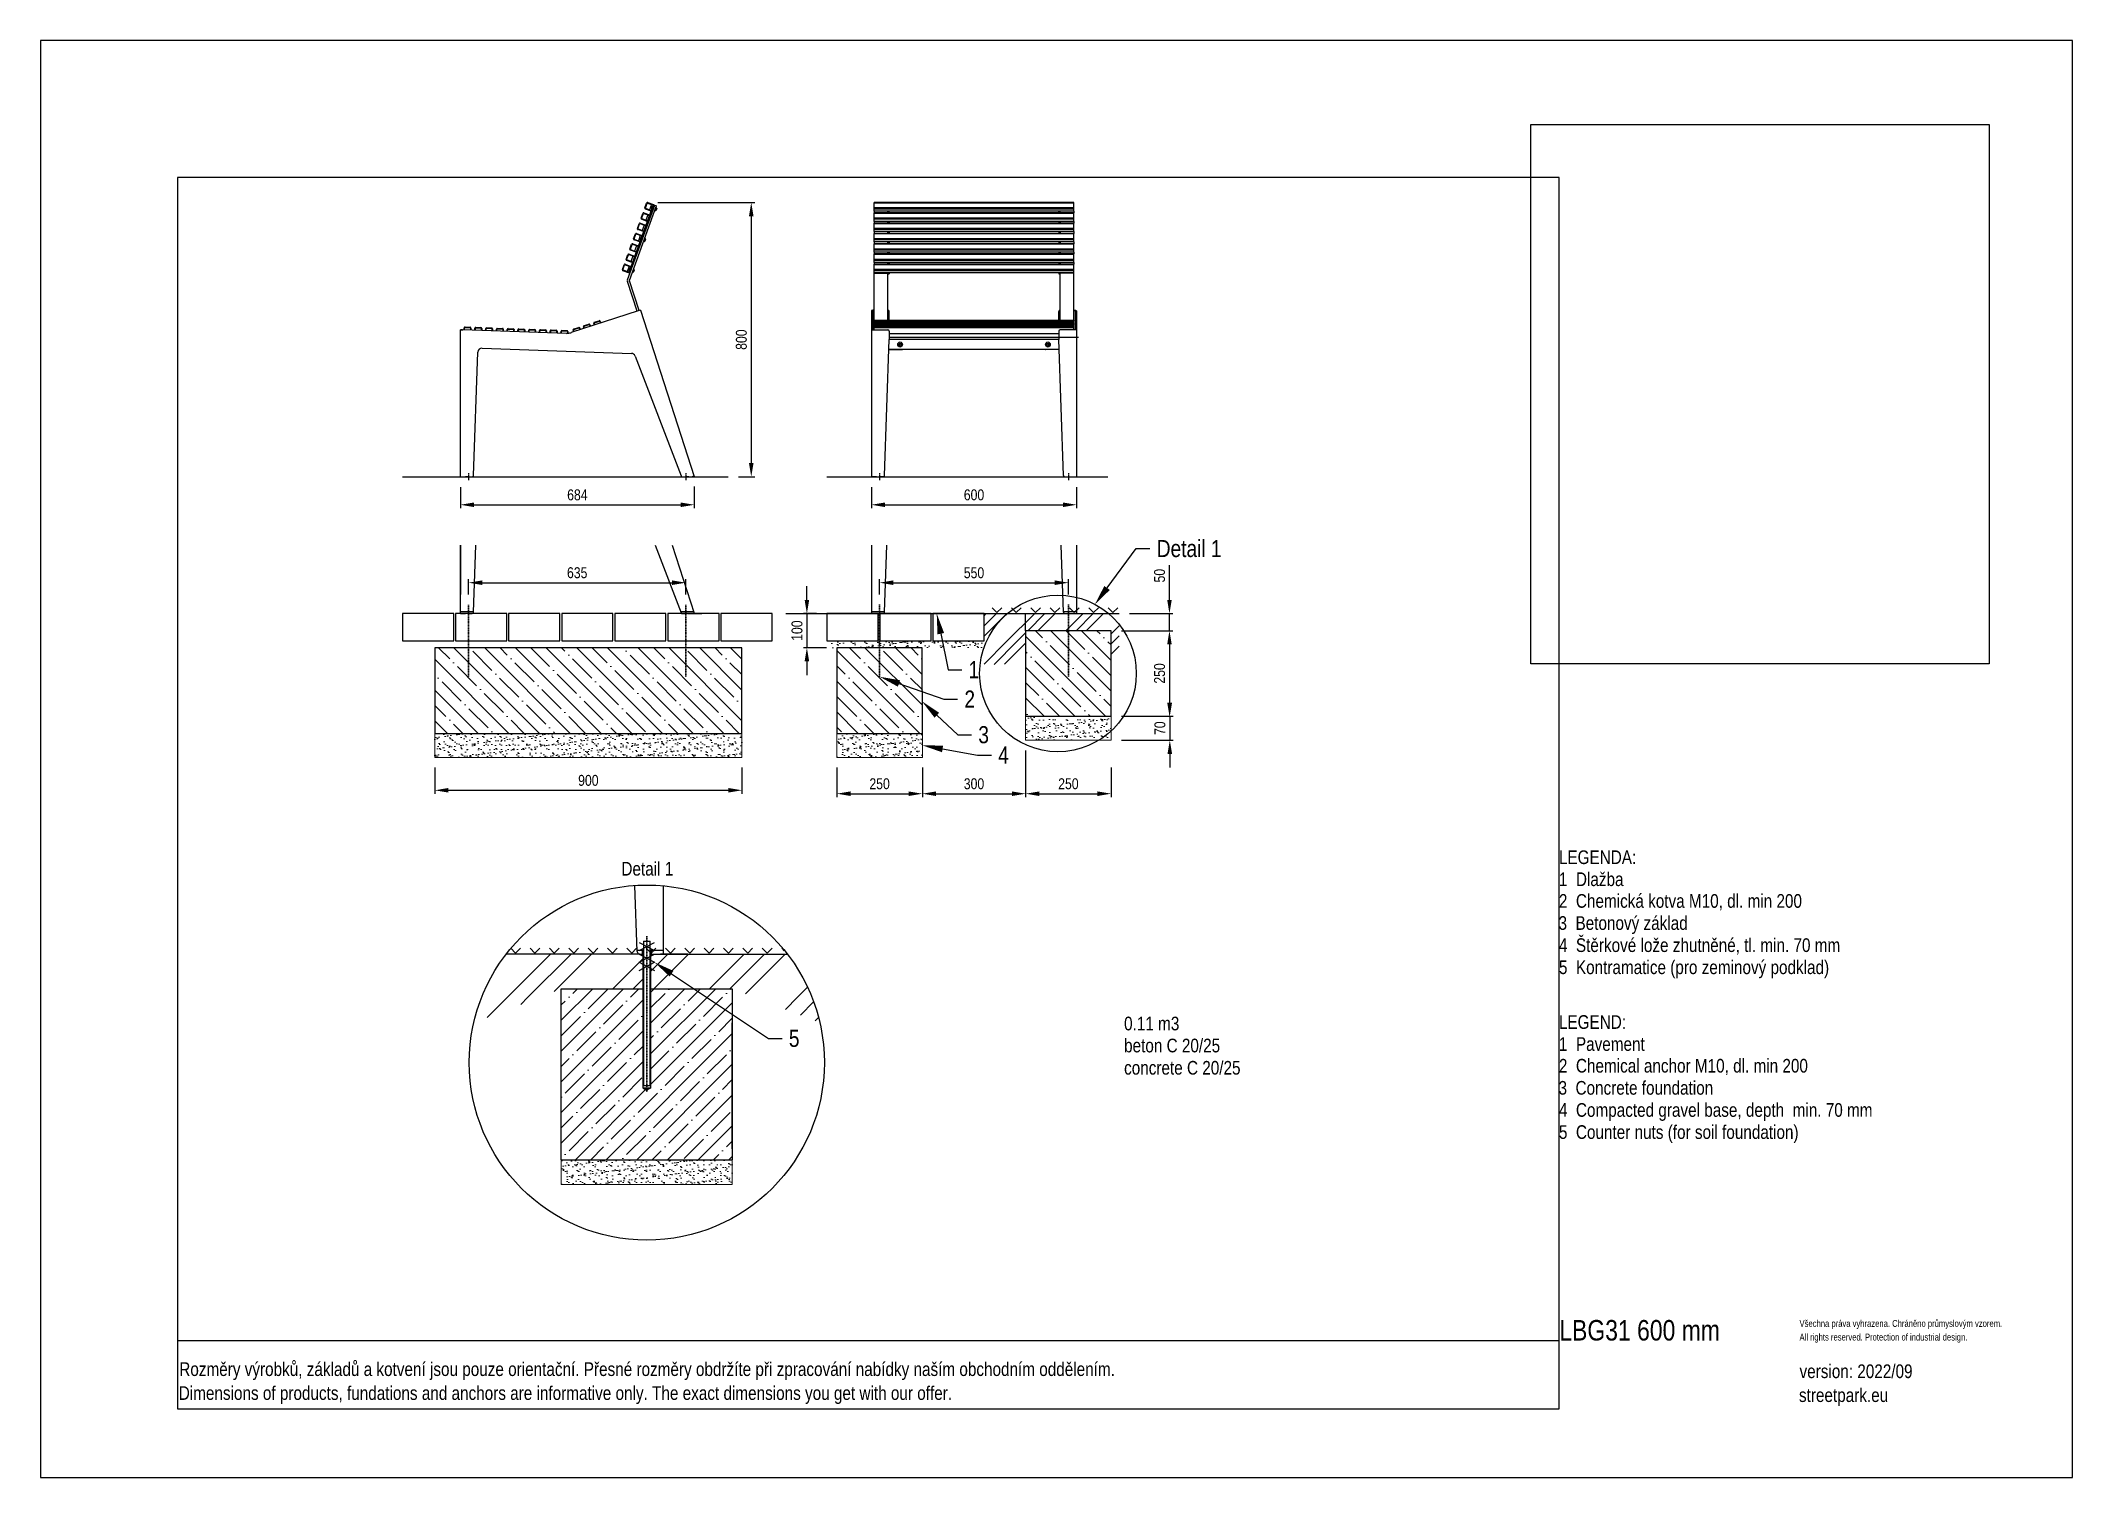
# Model space of a CAD drawing. Header units: millimetres. Extents: x 28102 to 34042, y 7360 to 11560.
import ezdxf
from ezdxf import colors
from ezdxf.entities.mleader import LeaderData, LeaderLine
from ezdxf.lldxf.tags import DXFTag
from ezdxf.math import Vec2, Vec3

# ---------------------------------------------------------------- set-up
doc = ezdxf.new("R2010")
doc.units = ezdxf.units.MM
doc.header["$LTSCALE"] = 0.3
doc.header["$XCLIPFRAME"] = 2
doc.linetypes.add('DashDot', pattern=[15, 9, -3, 0, -3])
doc.layers.add('Nekreslit', color=6, linetype='Continuous', plot=False)
doc.layers.add('SRAFY', color=251, linetype='Continuous', lineweight=13)
doc.styles.add('SEACAD_Arial', font='arial.ttf', dxfattribs={"width": 0.8})
tags = doc.linetypes.add('HIDDEN2', pattern=[4.7625, 3.175, -1.5875]).pattern_tags.tags
tags[6:7] = [DXFTag(74, 4), DXFTag(75, 0), DXFTag(340, '0'), DXFTag(46, 0.0), DXFTag(50, 0.0), DXFTag(44, 0.0), DXFTag(45, 0.0)]
tags[4:5] = [DXFTag(74, 4), DXFTag(75, 0), DXFTag(340, '0'), DXFTag(46, 0.0), DXFTag(50, 0.0), DXFTag(44, 0.0), DXFTag(45, 0.0)]
doc.dimstyles.new('ISO-25', dxfattribs={"dimtxt": 1.6, "dimasz": 2, "dimexe": 0.5, "dimexo": 1.5, "dimtad": 1, "dimdec": 0, "dimtxsty": 'SEACAD_Arial', "dimcen": 2, "dimadec": 0, "dimazin": 0, "dimtfac": 1, "dimtdec": 0, "dimtmove": 0, "dimatfit": 3, "dimfxl": 1, "dimarcsym": 0})
picture_1 = doc.add_image_def('image1.jpg', size_in_pixel=(1600, 1200))

msp = doc.modelspace()

# ---------------------------------------------------------------- texts
at = {"style": 'SEACAD_Arial', "width": 0.8}
for s, height, p in [('LEGENDA:', 40, (32541, 9152.4)), ('1  Dlažba', 40, (32541, 9088.1)), ('2  Chemická kotva M10, dl. min 200', 40, (32541, 9024.6)), ('3  Betonový základ', 40, (32539.8, 8960.1)), ('4  Štěrkové lože zhutněné, tl. min. 70 mm', 40, (32541, 8895.4)), ('5  Kontramatice (pro zeminový podklad)', 40, (32541, 8830.8)), ('0.11 m3', 40, (31269.7, 8666.3)), ('LEGEND:', 40, (32541, 8670.7)), ('beton C 20/25', 40, (31269.7, 8602)), ('1  Pavement', 40, (32541, 8606.4)), ('concrete C 20/25', 40, (31269.7, 8536.9)), ('2  Chemical anchor M10, dl. min 200', 40, (32541, 8542.9)), ('3  Concrete foundation', 40, (32539.8, 8478.3)), ('4  Compacted gravel base, depth  min. 70 mm', 40, (32541, 8413.6)), ('5  Counter nuts (for soil foundation)', 40, (32541, 8349)), ('LBG31 600 mm ', 60, (32542.1, 7759.6)), ('Všechna práva vyhrazena. Chráněno průmyslovým vzorem.', 20, (33244.4, 7799.6)), ('All rights reserved. Protection of industrial design.', 20, (33244.4, 7759.6)), ('Rozměry výrobků, základů a kotvení jsou pouze orientační. Přesné rozměry obdržíte při zpracování nabídky naším obchodním oddělením.', 39.9982, (28507.5, 7655.9)), ('version: 2022/09', 40, (33244.4, 7649.8)), ('Dimensions of products, fundations and anchors are informative only. The exact dimensions you get with our offer.', 39.9982, (28505.9, 7586)), ('streetpark.eu', 40, (33242.8, 7579.9))]:
    msp.add_text(s, height=height, dxfattribs=at).set_placement(p)
at = {"insert": (29800.1, 9158.7), "char_height": 40, "attachment_point": 1, "style": 'SEACAD_Arial'}
msp.add_mtext_dynamic_manual_height_columns('Detail 1', width=226.121, gutter_width=200, heights=[0], dxfattribs=at)

# ---------------------------------------------------------------- blocks, each defined once
blk = doc.blocks.new('*D134')
at = {"color": 0, "lineweight": -2, "transparency": 16777216}
for p, q in [((30554.9, 9940.8), (30554.9, 9985)), ((31106.9, 9940.8), (31106.9, 9985)), ((30594.9, 9975), (31066.9, 9975))]:
    blk.add_line(p, q, dxfattribs=at)
at = {"color": 0, "transparency": 16777216}
for points in [[(30594.9, 9981.7), (30594.9, 9968.3), (30554.9, 9975)], [(31066.9, 9981.7), (31066.9, 9968.3), (31106.9, 9975)]]:
    blk.add_solid(points, dxfattribs=at)
at = {"layer": 'Defpoints', "color": 0, "transparency": 16777216}
for p in [(31106.9, 9975), (30554.9, 9910.8), (31106.9, 9910.8)]:
    blk.add_point(p, dxfattribs=at)
at = {"color": 0, "transparency": 16777216, "insert": (30830.9, 10003.8), "char_height": 32, "attachment_point": 5, "style": 'SEACAD_Arial'}
blk.add_mtext('550', dxfattribs=at)
blk = doc.blocks.new('*D135')
at = {"color": 0, "lineweight": -2, "transparency": 16777216}
for p, q in [((31261.9, 9834.6), (31412.3, 9834.6)), ((31402.3, 9794.6), (31402.3, 9624.7)), ((31261.9, 9584.7), (31412.3, 9584.7))]:
    blk.add_line(p, q, dxfattribs=at)
at = {"color": 0, "transparency": 16777216}
for points in [[(31395.7, 9794.6), (31409, 9794.6), (31402.3, 9834.6)], [(31395.7, 9624.7), (31409, 9624.7), (31402.3, 9584.7)]]:
    blk.add_solid(points, dxfattribs=at)
at = {"layer": 'Defpoints', "color": 0, "transparency": 16777216}
for p in [(31231.9, 9834.6), (31231.9, 9584.7), (31402.3, 9584.7)]:
    blk.add_point(p, dxfattribs=at)
at = {"color": 0, "transparency": 16777216, "insert": (31373.5, 9709.7), "char_height": 32, "attachment_point": 5, "rotation": 90, "style": 'SEACAD_Arial'}
blk.add_mtext('250', dxfattribs=at)
blk = doc.blocks.new('*D136')
at = {"color": 0, "lineweight": -2, "transparency": 16777216}
for p, q in [((31403.3, 9624.7), (31403.3, 9664.7)), ((31261.9, 9584.7), (31413.3, 9584.7)), ((31403.3, 9584.7), (31403.3, 9514.6)), ((31261.9, 9514.6), (31413.3, 9514.6)), ((31403.3, 9474.6), (31403.3, 9434.6))]:
    blk.add_line(p, q, dxfattribs=at)
at = {"color": 0, "transparency": 16777216}
for points in [[(31396.6, 9624.7), (31410, 9624.7), (31403.3, 9584.7)], [(31396.6, 9474.6), (31410, 9474.6), (31403.3, 9514.6)]]:
    blk.add_solid(points, dxfattribs=at)
at = {"layer": 'Defpoints', "color": 0, "transparency": 16777216}
for p in [(31231.9, 9584.7), (31231.9, 9514.6), (31403.3, 9514.6)]:
    blk.add_point(p, dxfattribs=at)
at = {"color": 0, "transparency": 16777216, "insert": (31374.5, 9549.7), "char_height": 32, "attachment_point": 5, "rotation": 90, "style": 'SEACAD_Arial'}
blk.add_mtext('70', dxfattribs=at)
blk = doc.blocks.new('*D137')
at = {"color": 0, "lineweight": -2, "transparency": 16777216}
for p, q in [((30429.9, 9434.4), (30429.9, 9348.1)), ((30679.9, 9434.4), (30679.9, 9348.1)), ((30469.9, 9358.1), (30639.9, 9358.1))]:
    blk.add_line(p, q, dxfattribs=at)
at = {"color": 0, "transparency": 16777216}
for points in [[(30469.9, 9364.8), (30469.9, 9351.5), (30429.9, 9358.1)], [(30639.9, 9364.8), (30639.9, 9351.5), (30679.9, 9358.1)]]:
    blk.add_solid(points, dxfattribs=at)
at = {"layer": 'Defpoints', "color": 0, "transparency": 16777216}
for p in [(30429.9, 9464.4), (30679.9, 9464.4), (30679.9, 9358.1)]:
    blk.add_point(p, dxfattribs=at)
at = {"color": 0, "transparency": 16777216, "insert": (30554.9, 9387), "char_height": 32, "attachment_point": 5, "style": 'SEACAD_Arial'}
blk.add_mtext('250', dxfattribs=at)
blk = doc.blocks.new('*D138')
at = {"color": 0, "lineweight": -2, "transparency": 16777216}
for p, q in [((30981.9, 9434.4), (30981.9, 9348.1)), ((31231.9, 9434.4), (31231.9, 9348.1)), ((31021.9, 9358.1), (31191.9, 9358.1))]:
    blk.add_line(p, q, dxfattribs=at)
at = {"color": 0, "transparency": 16777216}
for points in [[(31021.9, 9364.8), (31021.9, 9351.4), (30981.9, 9358.1)], [(31191.9, 9364.8), (31191.9, 9351.4), (31231.9, 9358.1)]]:
    blk.add_solid(points, dxfattribs=at)
at = {"layer": 'Defpoints', "color": 0, "transparency": 16777216}
for p in [(30981.9, 9464.4), (31231.9, 9464.4), (31231.9, 9358.1)]:
    blk.add_point(p, dxfattribs=at)
at = {"color": 0, "transparency": 16777216, "insert": (31106.9, 9387), "char_height": 32, "attachment_point": 5, "style": 'SEACAD_Arial'}
blk.add_mtext('250', dxfattribs=at)
blk = doc.blocks.new('*D139')
at = {"color": 0, "lineweight": -2, "transparency": 16777216}
for p, q in [((30981.9, 9484.6), (30981.9, 9348.1)), ((30679.9, 9434.4), (30679.9, 9348.1)), ((30719.9, 9358.1), (30941.9, 9358.1))]:
    blk.add_line(p, q, dxfattribs=at)
at = {"color": 0, "transparency": 16777216}
for points in [[(30719.9, 9364.8), (30719.9, 9351.4), (30679.9, 9358.1)], [(30941.9, 9364.8), (30941.9, 9351.4), (30981.9, 9358.1)]]:
    blk.add_solid(points, dxfattribs=at)
at = {"layer": 'Defpoints', "color": 0, "transparency": 16777216}
for p in [(30981.9, 9514.6), (30679.9, 9464.4), (30981.9, 9358.1)]:
    blk.add_point(p, dxfattribs=at)
at = {"color": 0, "transparency": 16777216, "insert": (30830.9, 9387), "char_height": 32, "attachment_point": 5, "style": 'SEACAD_Arial'}
blk.add_mtext('300', dxfattribs=at)
blk = doc.blocks.new('*D140')
at = {"color": 0, "lineweight": -2, "transparency": 16777216}
for p, q in [((31402.3, 9924.7), (31402.3, 10026.3)), ((31285.4, 9884.7), (31412.3, 9884.7)), ((31402.3, 9834.6), (31402.3, 9884.7)), ((31261.9, 9834.6), (31412.3, 9834.6)), ((31402.3, 9794.6), (31402.3, 9754.6))]:
    blk.add_line(p, q, dxfattribs=at)
at = {"color": 0, "transparency": 16777216}
for points in [[(31395.7, 9924.7), (31409, 9924.7), (31402.3, 9884.7)], [(31395.7, 9794.6), (31409, 9794.6), (31402.3, 9834.6)]]:
    blk.add_solid(points, dxfattribs=at)
at = {"layer": 'Defpoints', "color": 0, "transparency": 16777216}
for p in [(31255.4, 9884.7), (31402.3, 9884.7), (31231.9, 9834.6)]:
    blk.add_point(p, dxfattribs=at)
at = {"color": 0, "transparency": 16777216, "insert": (31373.5, 9995.5), "char_height": 32, "attachment_point": 5, "rotation": 90, "style": 'SEACAD_Arial'}
blk.add_mtext('50', dxfattribs=at)
blk = doc.blocks.new('*D141')
at = {"color": 0, "lineweight": -2, "transparency": 16777216}
for p, q in [((29254.4, 9434.4), (29254.4, 9358.1)), ((30152.4, 9434.4), (30152.4, 9358.1)), ((29294.4, 9368.1), (30112.4, 9368.1))]:
    blk.add_line(p, q, dxfattribs=at)
at = {"color": 0, "transparency": 16777216}
for points in [[(29294.4, 9374.8), (29294.4, 9361.4), (29254.4, 9368.1)], [(30112.4, 9374.8), (30112.4, 9361.4), (30152.4, 9368.1)]]:
    blk.add_solid(points, dxfattribs=at)
at = {"layer": 'Defpoints', "color": 0, "transparency": 16777216}
for p in [(29254.4, 9464.4), (30152.4, 9464.4), (30152.4, 9368.1)]:
    blk.add_point(p, dxfattribs=at)
at = {"color": 0, "transparency": 16777216, "insert": (29703.4, 9396.9), "char_height": 32, "attachment_point": 5, "style": 'SEACAD_Arial'}
blk.add_mtext('900', dxfattribs=at)
blk = doc.blocks.new('*D142')
at = {"color": 0, "lineweight": -2, "transparency": 16777216}
for p, q in [((30530.9, 10254.7), (30530.9, 10192.8)), ((31130.9, 10254.7), (31130.9, 10192.8)), ((30570.9, 10202.8), (31090.9, 10202.8))]:
    blk.add_line(p, q, dxfattribs=at)
at = {"color": 0, "transparency": 16777216}
for points in [[(30570.9, 10209.5), (30570.9, 10196.1), (30530.9, 10202.8)], [(31090.9, 10209.5), (31090.9, 10196.1), (31130.9, 10202.8)]]:
    blk.add_solid(points, dxfattribs=at)
at = {"layer": 'Defpoints', "color": 0, "transparency": 16777216}
for p in [(30530.9, 10284.7), (31130.9, 10284.7), (31130.9, 10202.8)]:
    blk.add_point(p, dxfattribs=at)
at = {"color": 0, "transparency": 16777216, "insert": (30830.9, 10231.6), "char_height": 32, "attachment_point": 5, "style": 'SEACAD_Arial'}
blk.add_mtext('600', dxfattribs=at)
blk = doc.blocks.new('*D143')
at = {"color": 0, "lineweight": -2, "transparency": 16777216}
for p, q in [((29329.3, 10254.7), (29329.3, 10192.8)), ((30013.2, 10255.8), (30013.2, 10192.8)), ((29369.3, 10202.8), (29973.2, 10202.8))]:
    blk.add_line(p, q, dxfattribs=at)
at = {"color": 0, "transparency": 16777216}
for points in [[(29369.3, 10209.5), (29369.3, 10196.1), (29329.3, 10202.8)], [(29973.2, 10209.5), (29973.2, 10196.1), (30013.2, 10202.8)]]:
    blk.add_solid(points, dxfattribs=at)
at = {"layer": 'Defpoints', "color": 0, "transparency": 16777216}
for p in [(29329.3, 10284.7), (30013.2, 10285.8), (30013.2, 10202.8)]:
    blk.add_point(p, dxfattribs=at)
at = {"color": 0, "transparency": 16777216, "insert": (29671.3, 10231.6), "char_height": 32, "attachment_point": 5, "style": 'SEACAD_Arial'}
blk.add_mtext('684', dxfattribs=at)
blk = doc.blocks.new('*D144')
at = {"color": 0, "lineweight": -2, "transparency": 16777216}
for p, q in [((29906.1, 11086.3), (30189.7, 11086.3)), ((30179.7, 11046.3), (30179.7, 10324.7)), ((30142.4, 10284.7), (30189.7, 10284.7))]:
    blk.add_line(p, q, dxfattribs=at)
at = {"color": 0, "transparency": 16777216}
for points in [[(30173, 11046.3), (30186.3, 11046.3), (30179.7, 11086.3)], [(30173, 10324.7), (30186.3, 10324.7), (30179.7, 10284.7)]]:
    blk.add_solid(points, dxfattribs=at)
at = {"layer": 'Defpoints', "color": 0, "transparency": 16777216}
for p in [(29876.1, 11086.3), (30112.4, 10284.7), (30179.7, 10284.7)]:
    blk.add_point(p, dxfattribs=at)
at = {"color": 0, "transparency": 16777216, "insert": (30150.8, 10685.5), "char_height": 32, "attachment_point": 5, "rotation": 90, "style": 'SEACAD_Arial'}
blk.add_mtext('800', dxfattribs=at)
blk = doc.blocks.new('*D145')
at = {"color": 0, "lineweight": -2, "transparency": 16777216}
for p, q in [((29353.3, 9940.7), (29353.3, 9985)), ((29988.3, 9940.7), (29988.3, 9985)), ((29393.3, 9975), (29948.3, 9975))]:
    blk.add_line(p, q, dxfattribs=at)
at = {"color": 0, "transparency": 16777216}
for points in [[(29393.3, 9981.7), (29393.3, 9968.3), (29353.3, 9975)], [(29948.3, 9981.7), (29948.3, 9968.3), (29988.3, 9975)]]:
    blk.add_solid(points, dxfattribs=at)
at = {"layer": 'Defpoints', "color": 0, "transparency": 16777216}
for p in [(29988.3, 9975), (29353.3, 9910.7), (29988.3, 9910.7)]:
    blk.add_point(p, dxfattribs=at)
at = {"color": 0, "transparency": 16777216, "insert": (29670.8, 10003.9), "char_height": 32, "attachment_point": 5, "style": 'SEACAD_Arial'}
blk.add_mtext('635', dxfattribs=at)
blk = doc.blocks.new('*D146')
at = {"color": 0, "lineweight": -2, "transparency": 16777216}
for p, q in [((30342.3, 9924.7), (30342.3, 9964.7)), ((30370.4, 9884.7), (30332.3, 9884.7)), ((30342.3, 9884.7), (30342.3, 9784.8)), ((30399.9, 9784.8), (30332.3, 9784.8)), ((30342.3, 9744.8), (30342.3, 9704.8))]:
    blk.add_line(p, q, dxfattribs=at)
at = {"color": 0, "transparency": 16777216}
for points in [[(30335.7, 9924.7), (30349, 9924.7), (30342.3, 9884.7)], [(30335.7, 9744.8), (30349, 9744.8), (30342.3, 9784.8)]]:
    blk.add_solid(points, dxfattribs=at)
at = {"layer": 'Defpoints', "color": 0, "transparency": 16777216}
for p in [(30400.4, 9884.7), (30342.3, 9784.8), (30429.9, 9784.8)]:
    blk.add_point(p, dxfattribs=at)
at = {"color": 0, "transparency": 16777216, "insert": (30313.5, 9834.8), "char_height": 32, "attachment_point": 5, "rotation": 90, "style": 'SEACAD_Arial'}
blk.add_mtext('100', dxfattribs=at)

# ---------------------------------------------------------------- dimensions: what is measured, and where the dimension line sits
for base, p1, p2, override, picture, middle in [((30179.7, 10284.7), (29876.1, 11086.3), (30112.4, 10284.7), {"dimrnd": 10}, '*D144', (30150.8, 10685.5)), ((31402.3, 9584.7), (31231.9, 9834.6), (31231.9, 9584.7), {"dimscale": 0}, '*D135', (31373.5, 9709.7)), ((31403.3, 9514.6), (31231.9, 9584.7), (31231.9, 9514.6), {"dimscale": 0, "dimtmove": 1}, '*D136', (31374.5, 9549.7))]:
    dim = msp.add_linear_dim(base=base, p1=p1, p2=p2, angle=90, dimstyle='ISO-25', override=override)
    dim.commit()
    dim.dimension.update_dxf_attribs({"geometry": picture, "text_midpoint": middle})
for base, p1, p2, picture, middle in [((30013.2, 10202.8), (29329.3, 10284.7), (30013.2, 10285.8), '*D143', (29671.3, 10231.6)), ((29988.3, 9975), (29353.3, 9910.7), (29988.3, 9910.7), '*D145', (29670.8, 10003.9))]:
    dim = msp.add_linear_dim(base=base, p1=p1, p2=p2, dimstyle='ISO-25')
    dim.commit()
    dim.dimension.update_dxf_attribs({"geometry": picture, "text_midpoint": middle})
for base, p1, p2, override, picture, middle in [((31130.9, 10202.8), (30530.9, 10284.7), (31130.9, 10284.7), {"dimrnd": 10}, '*D142', (30830.9, 10231.6)), ((31106.9, 9975), (30554.9, 9910.8), (31106.9, 9910.8), {"dimscale": 0, "dimrnd": 10}, '*D134', (30830.9, 10003.8)), ((30981.9, 9358.1), (30679.9, 9464.4), (30981.9, 9514.6), {"dimscale": 0, "dimrnd": 10, "dimtix": 0, "dimtofl": 1, "dimtmove": 0, "dimatfit": 3}, '*D139', (30830.9, 9387)), ((30152.4, 9368.1), (29254.4, 9464.4), (30152.4, 9464.4), {"dimscale": 0, "dimrnd": 10, "dimtix": 0, "dimtofl": 1, "dimtmove": 0, "dimatfit": 3}, '*D141', (29703.4, 9396.9)), ((30679.9, 9358.1), (30429.9, 9464.4), (30679.9, 9464.4), {"dimscale": 0, "dimtix": 0, "dimtofl": 1, "dimtmove": 0, "dimatfit": 3}, '*D137', (30554.9, 9387)), ((31231.9, 9358.1), (30981.9, 9464.4), (31231.9, 9464.4), {"dimscale": 0, "dimtix": 0, "dimtofl": 1, "dimtmove": 0, "dimatfit": 3}, '*D138', (31106.9, 9387))]:
    dim = msp.add_linear_dim(base=base, p1=p1, p2=p2, dimstyle='ISO-25', override=override)
    dim.commit()
    dim.dimension.update_dxf_attribs({"geometry": picture, "text_midpoint": middle})
for base, p1, p2, picture, middle in [((31402.3, 9884.7), (31231.9, 9834.6), (31255.4, 9884.7), '*D140', (31373.5, 9995.5)), ((30342.3, 9784.8), (30400.4, 9884.7), (30429.9, 9784.8), '*D146', (30313.5, 9834.8))]:
    dim = msp.add_linear_dim(base=base, p1=p1, p2=p2, angle=90, dimstyle='ISO-25')
    dim.commit()
    dim.dimension.update_dxf_attribs({"geometry": picture, "text_midpoint": middle})

# ---------------------------------------------------------------- hatches: boundary and pattern name
at = {"layer": 'SRAFY'}
h = msp.add_hatch(dxfattribs=at)
h.set_pattern_fill('TERACO', color=256, scale=20)
h.set_pattern_definition([(45, (22864.92, 4570.09), (-28.28427, 28.28427), [20, -20]), (135, (22921.49, 4570.09), (-28.28427, -28.28427), [20, -20])])
h.paths.add_polyline_path([(30860.4, 9884.7), (30860.4, 9907.8), (31255.4, 9907.8), (31255.4, 9884.8)])
h = msp.add_hatch(dxfattribs=at)
h.set_pattern_fill('GOST_GROUND', color=256, scale=10)
h.set_pattern_definition([(45, (22864.92, 4570.09), (141.4214, -9e-15), [200]), (45, (22894.92, 4570.09), (141.4214, -9e-15), [200]), (45, (22924.92, 4570.09), (141.4214, -9e-15), [200])])
h.paths.add_polyline_path([(30981.8, 9737.1), (30860.4, 9736), (30860.4, 9883.7), (31255.4, 9884.7), (31255.4, 9737.3), (31231.9, 9737.3), (31231.9, 9834.6), (30981.8, 9834.6)])
h = msp.add_hatch(dxfattribs=at)
h.set_pattern_fill('AR-SAND', color=256, scale=0.5)
h.set_pattern_definition([(37.5, (23864.92, 4570.084), (-0.800016, 24.47066), [0, -19.304, 0, -21.59, 0, -20.6375]), (7.5, (23864.92, 4570.084), (22.47616, 35.84126), [0, -10.414, 0, -17.399, 0, -6.6675]), (327.5, (23849.3, 4570.084), (39.54962, 0.07186), [0, -6.35, 0, -22.86, 0, -29.845]), (317.5, (23849.3, 4570.084), (38.17782, 11.14647), [0, -3.175, 0, -14.986, 0, -17.145])])
h.paths.add_polyline_path([(30400.4, 9804.7), (30400.4, 9784.8), (30430.9, 9784.7), (30550.9, 9784.6), (30550.9, 9804.7)])
h.paths.add_polyline_path([(30860.4, 9784.4), (30860.4, 9804.7), (30550.9, 9804.7), (30550.9, 9784.6), (30680.9, 9784.4)])
h = msp.add_hatch(dxfattribs=at)
h.set_pattern_fill('ANSI35', color=256, scale=10, angle=90)
h.set_pattern_definition([(135, (22915.4, 4324.547), (-44.9013, -44.9013), []), (135, (22915.4, 4369.45), (-44.9013, -44.9013), [79.375, -15.875, 0, -15.875])])
h.paths.add_polyline_path([(31231.8, 9834.6), (30981.9, 9834.6), (30981.9, 9584.7), (31231.9, 9584.7)])
h = msp.add_hatch(dxfattribs=at)
h.set_pattern_fill('ANSI35', color=256, scale=10, angle=90)
h.set_pattern_definition([(135, (23864.92, 4274.295), (-44.9013, -44.9013), []), (135, (23864.92, 4319.196), (-44.9013, -44.9013), [79.375, -15.875, 0, -15.875])])
h.paths.add_polyline_path([(30152.4, 9784.4), (29329.3, 9784.7), (29329.3, 9534.4), (30002.3, 9534.4), (30002.3, 9534.4, -0.999998), (30002.3, 9534.4), (30152.4, 9534.4)])
h.paths.add_polyline_path([(29329.3, 9784.7), (29254.3, 9784.7), (29254.4, 9534.4), (29302.3, 9534.4, -2.414216), (29302.3, 9534.4), (29302.3, 9534.4), (29329.3, 9534.4)])
h = msp.add_hatch(dxfattribs=at)
h.set_pattern_fill('ANSI35', color=256, scale=10, angle=90)
h.set_pattern_definition([(135, (23808.907, 4274.32), (-44.9013, -44.9013), []), (135, (23808.907, 4319.224), (-44.9013, -44.9013), [79.375, -15.875, 0, -15.875])])
h.paths.add_polyline_path([(30429.9, 9784.8), (30429.9, 9534.4), (30679.9, 9534.4), (30679.8, 9784.4)])
h = msp.add_hatch(dxfattribs=at)
h.set_pattern_fill('AR-SAND', color=256, scale=0.5)
h.set_pattern_definition([(37.5, (22859.305, 5055.896), (-0.800016, 24.47066), [0, -19.304, 0, -21.59, 0, -20.6375]), (7.5, (22859.305, 5055.896), (22.47616, 35.84126), [0, -10.414, 0, -17.399, 0, -6.6675]), (327.5, (22843.684, 5055.896), (39.54962, 0.07186), [0, -6.35, 0, -22.86, 0, -29.845]), (317.5, (22843.684, 5055.896), (38.17782, 11.14647), [0, -3.175, 0, -14.986, 0, -17.145])])
h.paths.add_polyline_path([(30981.9, 9584.7), (31231.9, 9584.7), (31231.9, 9514.7), (30981.9, 9514.6)])
h = msp.add_hatch(dxfattribs=at)
h.set_pattern_fill('AR-SAND', color=256, scale=0.5)
h.set_pattern_definition([(37.5, (23864.92, 4274.295), (-0.800016, 24.47066), [0, -19.304, 0, -21.59, 0, -20.6375]), (7.5, (23864.92, 4274.295), (22.47616, 35.84126), [0, -10.414, 0, -17.399, 0, -6.6675]), (327.5, (23849.3, 4274.295), (39.54962, 0.07186), [0, -6.35, 0, -22.86, 0, -29.845]), (317.5, (23849.3, 4274.295), (38.17782, 11.14647), [0, -3.175, 0, -14.986, 0, -17.145])])
h.paths.add_polyline_path([(30152.4, 9464.4), (30152.4, 9534.4), (29254.4, 9534.4), (29254.4, 9464.4)])
h = msp.add_hatch(dxfattribs=at)
h.set_pattern_fill('AR-SAND', color=256, scale=0.5)
h.set_pattern_definition([(37.5, (23828.92, 4274.295), (-0.800016, 24.47066), [0, -19.304, 0, -21.59, 0, -20.6375]), (7.5, (23828.92, 4274.295), (22.47616, 35.84126), [0, -10.414, 0, -17.399, 0, -6.6675]), (327.5, (23813.3, 4274.295), (39.54962, 0.07186), [0, -6.35, 0, -22.86, 0, -29.845]), (317.5, (23813.3, 4274.295), (38.17782, 11.14647), [0, -3.175, 0, -14.986, 0, -17.145])])
h.paths.add_polyline_path([(30679.9, 9534.4), (30429.9, 9534.4), (30429.9, 9464.4), (30679.9, 9464.4)])
h = msp.add_hatch(dxfattribs=at)
h.set_pattern_fill('TERACO', color=256, scale=20)
h.set_pattern_definition([(45, (21627.74, 3574.574), (-28.28427, 28.28427), [20, -20]), (135, (21684.307, 3574.574), (-28.28427, -28.28427), [20, -20])])
h.paths.add_polyline_path([(29472.5, 8889.2), (29472.5, 8912.3), (30276.1, 8912.3), (30276.1, 8889.2)])
h = msp.add_hatch(dxfattribs=at)
h.set_pattern_fill('GOST_GROUND', color=256, scale=20)
h.set_pattern_definition([(45, (22395.34, 4520.08), (282.8427, -2e-14), [400]), (45, (22455.34, 4520.08), (282.8427, -2e-14), [400]), (45, (22515.34, 4520.08), (282.8427, -2e-14), [400])])
edge = h.paths.add_edge_path()
edge.add_line((29864.3, 8889.3), (29842.3, 8889.2))
edge.add_line((29842.3, 8889.2), (29463.4, 8889.3))
edge.add_arc((29874.3, 8572.1), 519.1, 142.33693, 166.98753)
edge.add_line((29368.5, 8689), (29624.3, 8788))
edge.add_line((29624.3, 8788), (29864.3, 8788))
edge.add_line((29864.3, 8788), (29864.3, 8889.3))
edge = h.paths.add_edge_path()
edge.add_line((30285.3, 8889.3), (29906.3, 8889.3))
edge.add_line((29906.3, 8889.3), (29884.3, 8889.3))
edge.add_line((29884.3, 8889.3), (29884.3, 8788))
edge.add_line((29884.3, 8788), (30124.3, 8788))
edge.add_line((30124.3, 8788), (30380.1, 8689))
edge.add_arc((29874.3, 8572.1), 519.1, 13.01247, 37.66307)
h = msp.add_hatch(dxfattribs=at)
h.set_pattern_fill('ANSI35', color=256, scale=10, angle=0.00001)
h.set_pattern_definition([(45, (22395.34, 4520.084), (-44.9013, 44.90127), []), (45, (22440.24, 4520.084), (-44.9013, 44.90127), [79.375, -15.875, 0, -15.875])])
h.paths.add_polyline_path([(30124.3, 8788), (29884.3, 8788), (29884.3, 8498), (29864.3, 8498), (29864.3, 8788), (29624.3, 8788), (29624.3, 8288), (30124.3, 8288)])
h = msp.add_hatch(dxfattribs=at)
h.set_pattern_fill('AR-SAND', color=256, scale=0.5)
h.set_pattern_definition([(37.5, (23023.366, 3025.987), (-0.800016, 24.47066), [0, -19.304, 0, -21.59, 0, -20.6375]), (7.5, (23023.366, 3025.987), (22.47616, 35.84126), [0, -10.414, 0, -17.399, 0, -6.6675]), (327.5, (23007.745, 3025.987), (39.54962, 0.07186), [0, -6.35, 0, -22.86, 0, -29.845]), (317.5, (23007.745, 3025.987), (38.17782, 11.14647), [0, -3.175, 0, -14.986, 0, -17.145])])
h.paths.add_polyline_path([(30124.3, 8286.1), (29624.3, 8286.1), (29624.3, 8216.1), (30124.3, 8216.1)])

# ---------------------------------------------------------------- linework, layer by layer
at = {"color": 7, "linetype": 'Continuous'}
for p, q in [((29817.6, 10860.2), (29896.8, 11077.9)), ((29893.1, 11079.2), (29821.3, 10881.9)), ((29823.3, 10858.2), (29902.1, 11074.9)), ((29896.8, 11077.9), (29825, 10880.5)), ((29857.7, 11040.5), (29862.8, 11054.6)), ((29859.1, 11040), (29864.2, 11054.1)), ((29865.5, 11054.7), (29882, 11048.7)), ((29866, 11056.1), (29882.5, 11050.1)), ((29868.6, 11070.6), (29873.8, 11084.7)), ((29870.1, 11070.1), (29875.2, 11084.1)), ((29886.6, 11061.4), (29870.1, 11067.4)), ((29887.1, 11062.8), (29870.7, 11068.8)), ((29877.2, 11050.3), (29871.5, 11034.5)), ((29876.5, 11084.7), (29892.9, 11078.8)), ((29877, 11086.2), (29893.4, 11080.2)), ((29877.2, 11050.3), (29881.9, 11048.6)), ((29882.5, 11050.1), (29882, 11048.7)), ((29888.2, 11080.4), (29882.4, 11064.6)), ((29887.1, 11062.9), (29882.4, 11064.6)), ((29886.6, 11061.4), (29887.1, 11062.8)), ((29888.9, 11073.7), (29887.3, 11069.2)), ((29887.3, 11069.2), (29887.7, 11068.4)), ((29887.3, 11069.2), (29889.2, 11068.5)), ((29887.7, 11068.4), (29889.7, 11074.1)), ((29887.7, 11068.4), (29889, 11068)), ((29888.2, 11080.4), (29892.9, 11078.7)), ((29889.7, 11074.1), (29888.9, 11073.7)), ((29888.9, 11073.7), (29890.8, 11073)), ((29891, 11073.6), (29889.7, 11074.1)), ((29893.4, 11080.2), (29892.9, 11078.8)), ((29893.1, 11079.2), (29893.4, 11080.2)), ((29893.4, 11080.2), (29897.2, 11078.8)), ((29896.8, 11077.9), (29897.2, 11078.8)), ((29897.2, 11078.8), (29896.8, 11077.9)), ((29897.2, 11078.8), (29900.9, 11077.4)), ((29897.6, 11062.4), (29898.4, 11062.1)), ((29898.4, 11062.1), (29901.9, 11072)), ((29901.9, 11072), (29901.2, 11072.3)), ((29903.3, 11068.7), (29901.5, 11063.8)), ((29901.6, 11063.9), (29903.3, 11068.6)), ((30538.9, 11084.7), (30538.9, 11086.3)), ((31122.9, 11086.3), (30538.9, 11086.3)), ((30538.9, 11070.6), (30538.9, 11084.7)), ((31122.9, 11084.7), (30538.9, 11084.7)), ((30538.9, 11067.4), (30538.9, 11070.6)), ((31122.9, 11070.6), (30538.9, 11070.6)), ((30538.9, 11061.4), (30538.9, 11067.4)), ((31122.9, 11067.4), (30538.9, 11067.4)), ((31122.9, 11061.4), (30538.9, 11061.4)), ((30538.9, 11061.4), (30538.9, 11056.2)), ((30538.9, 11054.6), (30538.9, 11056.2)), ((31122.9, 11056.2), (30538.9, 11056.2)), ((30538.9, 11040.5), (30538.9, 11054.6)), ((31122.9, 11054.6), (30538.9, 11054.6)), ((30578.9, 11056.2), (30578.9, 11061.4)), ((30578.9, 11056.2), (30578.9, 11061.4)), ((30582.9, 11056.2), (30582.9, 11061.4)), ((31078.9, 11056.2), (31078.9, 11061.4)), ((31082.9, 11056.2), (31082.9, 11061.4)), ((31082.9, 11056.2), (31082.9, 11061.4)), ((31122.9, 11084.7), (31122.9, 11086.3)), ((31122.9, 11070.6), (31122.9, 11084.7)), ((31122.9, 11067.4), (31122.9, 11070.6)), ((31122.9, 11061.4), (31122.9, 11067.4)), ((31122.9, 11061.4), (31122.9, 11056.2)), ((31122.9, 11054.6), (31122.9, 11056.2)), ((31122.9, 11040.5), (31122.9, 11054.6)), ((29835.8, 10980.4), (29840.9, 10994.4)), ((29837.2, 10979.8), (29842.4, 10993.9)), ((29843.6, 10994.5), (29860.1, 10988.5)), ((29844.1, 10995.9), (29860.6, 10990)), ((29846.8, 11010.4), (29851.9, 11024.5)), ((29848.2, 11009.9), (29853.3, 11024)), ((29864.7, 11001.2), (29848.3, 11007.2)), ((29865.2, 11002.6), (29848.8, 11008.6)), ((29855.3, 10990.2), (29849.6, 10974.4)), ((29854.6, 11024.6), (29871, 11018.6)), ((29855.1, 11026), (29871.5, 11020)), ((29860, 10988.5), (29855.3, 10990.2)), ((29875.6, 11031.3), (29859.2, 11037.3)), ((29876.2, 11032.7), (29859.7, 11038.7)), ((29860.6, 10990), (29860.1, 10988.5)), ((29866.3, 11020.2), (29860.5, 11004.4)), ((29860.5, 11004.4), (29865.2, 11002.7)), ((29864.7, 11001.2), (29865.2, 11002.6)), ((29871, 11018.5), (29866.3, 11020.2)), ((29871.5, 11020), (29871, 11018.6)), ((29871.5, 11034.5), (29876.2, 11032.8)), ((29875.6, 11031.3), (29876.2, 11032.7)), ((30538.9, 11037.3), (30538.9, 11040.5)), ((31122.9, 11040.5), (30538.9, 11040.5)), ((30538.9, 11031.3), (30538.9, 11037.3)), ((31122.9, 11037.3), (30538.9, 11037.3)), ((31122.9, 11031.3), (30538.9, 11031.3)), ((30538.9, 11031.3), (30538.9, 11026.2)), ((30538.9, 11024.5), (30538.9, 11026.2)), ((31122.9, 11026.2), (30538.9, 11026.2)), ((30538.9, 11010.4), (30538.9, 11024.5)), ((31122.9, 11024.5), (30538.9, 11024.5)), ((30538.9, 11007.2), (30538.9, 11010.4)), ((31122.9, 11010.4), (30538.9, 11010.4)), ((30538.9, 11001.2), (30538.9, 11007.2)), ((31122.9, 11007.2), (30538.9, 11007.2)), ((31122.9, 11001.2), (30538.9, 11001.2)), ((30538.9, 11001.2), (30538.9, 10996.1)), ((30538.9, 10994.4), (30538.9, 10996.1)), ((31122.9, 10996.1), (30538.9, 10996.1)), ((30538.9, 10980.4), (30538.9, 10994.4)), ((31122.9, 10994.4), (30538.9, 10994.4)), ((30578.9, 11031.3), (30578.9, 11026.2)), ((30578.9, 11026.2), (30578.9, 11031.3)), ((30578.9, 11001.2), (30578.9, 10996.1)), ((30578.9, 10996.1), (30578.9, 11001.2)), ((30582.9, 11031.3), (30582.9, 11026.2)), ((30582.9, 11001.2), (30582.9, 10996.1)), ((31078.9, 11031.3), (31078.9, 11026.2)), ((31078.9, 11001.2), (31078.9, 10996.1)), ((31082.9, 11031.3), (31082.9, 11026.2)), ((31082.9, 11026.2), (31082.9, 11031.3)), ((31082.9, 11001.2), (31082.9, 10996.1)), ((31082.9, 10996.1), (31082.9, 11001.2)), ((31122.9, 11037.3), (31122.9, 11040.5)), ((31122.9, 11031.3), (31122.9, 11037.3)), ((31122.9, 11031.3), (31122.9, 11026.2)), ((31122.9, 11024.5), (31122.9, 11026.2)), ((31122.9, 11010.4), (31122.9, 11024.5)), ((31122.9, 11007.2), (31122.9, 11010.4)), ((31122.9, 11001.2), (31122.9, 11007.2)), ((31122.9, 11001.2), (31122.9, 10996.1)), ((31122.9, 10994.4), (31122.9, 10996.1)), ((31122.9, 10980.4), (31122.9, 10994.4)), ((29813.9, 10920.2), (29819.1, 10934.3)), ((29815.3, 10919.7), (29820.5, 10933.8)), ((29821.7, 10934.4), (29838.2, 10928.4)), ((29822.3, 10935.8), (29838.7, 10929.8)), ((29824.9, 10950.3), (29830, 10964.4)), ((29826.3, 10949.8), (29831.4, 10963.9)), ((29842.8, 10941.1), (29826.4, 10947.1)), ((29843.3, 10942.5), (29826.9, 10948.5)), ((29833.5, 10930), (29827.7, 10914.2)), ((29832.7, 10964.5), (29849.1, 10958.5)), ((29833.2, 10965.9), (29849.6, 10959.9)), ((29838.2, 10928.3), (29833.5, 10930)), ((29853.8, 10971.2), (29837.3, 10977.1)), ((29854.3, 10972.6), (29837.8, 10978.6)), ((29838.7, 10929.8), (29838.2, 10928.4)), ((29844.4, 10960.1), (29838.7, 10944.3)), ((29838.7, 10944.3), (29843.4, 10942.6)), ((29842.8, 10941.1), (29843.3, 10942.5)), ((29849.1, 10958.4), (29844.4, 10960.1)), ((29849.6, 10959.9), (29849.1, 10958.5)), ((29849.6, 10974.4), (29854.3, 10972.7)), ((29853.8, 10971.2), (29854.3, 10972.6)), ((29856.1, 10983.5), (29854.5, 10979)), ((29854.5, 10979), (29854.8, 10978.2)), ((29854.5, 10979), (29856.4, 10978.3)), ((29854.8, 10978.2), (29856.9, 10983.9)), ((29854.8, 10978.2), (29856.1, 10977.7)), ((29856.9, 10983.9), (29856.1, 10983.5)), ((29856.1, 10983.5), (29858, 10982.8)), ((29858.2, 10983.4), (29856.9, 10983.9)), ((29864.8, 10972.2), (29865.5, 10971.9)), ((29865.5, 10971.9), (29869.1, 10981.8)), ((29869.1, 10981.8), (29868.4, 10982.1)), ((29870.4, 10978.5), (29868.7, 10973.6)), ((29868.7, 10973.7), (29870.4, 10978.4)), ((30538.9, 10977.1), (30538.9, 10980.4)), ((31122.9, 10980.4), (30538.9, 10980.4)), ((30538.9, 10971.2), (30538.9, 10977.1)), ((31122.9, 10977.1), (30538.9, 10977.1)), ((31122.9, 10971.2), (30538.9, 10971.2)), ((30538.9, 10971.2), (30538.9, 10966)), ((30538.9, 10964.4), (30538.9, 10966)), ((31122.9, 10966), (30538.9, 10966)), ((30538.9, 10950.3), (30538.9, 10964.4)), ((31122.9, 10964.4), (30538.9, 10964.4)), ((30538.9, 10947.1), (30538.9, 10950.3)), ((31122.9, 10950.3), (30538.9, 10950.3)), ((30538.9, 10941.1), (30538.9, 10947.1)), ((31122.9, 10947.1), (30538.9, 10947.1)), ((31122.9, 10941.1), (30538.9, 10941.1)), ((30538.9, 10941.1), (30538.9, 10936)), ((30538.9, 10934.3), (30538.9, 10936)), ((31122.9, 10936), (30538.9, 10936)), ((30538.9, 10920.2), (30538.9, 10934.3)), ((31122.9, 10934.3), (30538.9, 10934.3)), ((30578.9, 10971.2), (30578.9, 10966)), ((30578.9, 10966), (30578.9, 10971.2)), ((30578.9, 10941.1), (30578.9, 10936)), ((30578.9, 10936), (30578.9, 10941.1)), ((30582.9, 10971.2), (30582.9, 10966)), ((30582.9, 10941.1), (30582.9, 10936)), ((31078.9, 10971.2), (31078.9, 10966)), ((31078.9, 10941.1), (31078.9, 10936)), ((31082.9, 10971.2), (31082.9, 10966)), ((31082.9, 10966), (31082.9, 10971.2)), ((31082.9, 10941.1), (31082.9, 10936)), ((31082.9, 10936), (31082.9, 10941.1)), ((31122.9, 10977.1), (31122.9, 10980.4)), ((31122.9, 10971.2), (31122.9, 10977.1)), ((31122.9, 10971.2), (31122.9, 10966)), ((31122.9, 10964.4), (31122.9, 10966)), ((31122.9, 10950.3), (31122.9, 10964.4)), ((31122.9, 10947.1), (31122.9, 10950.3)), ((31122.9, 10941.1), (31122.9, 10947.1)), ((31122.9, 10941.1), (31122.9, 10936)), ((31122.9, 10934.3), (31122.9, 10936)), ((31122.9, 10920.2), (31122.9, 10934.3)), ((29803, 10890.1), (29808.1, 10904.2)), ((29804.4, 10889.6), (29809.5, 10903.7)), ((29820.9, 10881), (29804.5, 10886.9)), ((29821.4, 10882.4), (29805, 10888.3)), ((29810.8, 10904.3), (29827.2, 10898.3)), ((29811.3, 10905.7), (29827.8, 10899.7)), ((29831.9, 10911), (29815.4, 10917)), ((29832.4, 10912.4), (29815.9, 10918.4)), ((29822.5, 10900), (29816.8, 10884.2)), ((29816.8, 10884.2), (29821.5, 10882.5)), ((29820.9, 10881), (29821.4, 10882.4)), ((29820.9, 10881), (29821.3, 10881.9)), ((29824.7, 10879.6), (29820.9, 10881)), ((29823.3, 10893.3), (29821.6, 10888.8)), ((29821.6, 10888.8), (29822, 10888)), ((29821.6, 10888.8), (29823.5, 10888.1)), ((29822, 10888), (29824.1, 10893.6)), ((29822, 10888), (29823.3, 10887.5)), ((29827.2, 10898.2), (29822.5, 10900)), ((29824.1, 10893.6), (29823.3, 10893.3)), ((29823.3, 10893.3), (29825.2, 10892.6)), ((29825.4, 10893.2), (29824.1, 10893.6)), ((29825, 10880.5), (29824.7, 10879.6)), ((29827.8, 10899.7), (29827.2, 10898.3)), ((29827.7, 10914.2), (29832.4, 10912.5)), ((29831.9, 10911), (29832.4, 10912.4)), ((29831.9, 10882), (29832.7, 10881.7)), ((29832.7, 10881.7), (29836.3, 10891.6)), ((29836.3, 10891.6), (29835.5, 10891.9)), ((29837.6, 10888.3), (29835.8, 10883.4)), ((29835.9, 10883.5), (29837.6, 10888.2)), ((30538.9, 10917), (30538.9, 10920.2)), ((31122.9, 10920.2), (30538.9, 10920.2)), ((30538.9, 10911), (30538.9, 10917)), ((31122.9, 10917), (30538.9, 10917)), ((31122.9, 10911), (30538.9, 10911)), ((30538.9, 10911), (30538.9, 10905.9)), ((30538.9, 10904.2), (30538.9, 10905.9)), ((31122.9, 10905.9), (30538.9, 10905.9)), ((30538.9, 10890.1), (30538.9, 10904.2)), ((31122.9, 10904.2), (30538.9, 10904.2)), ((30538.9, 10886.9), (30538.9, 10890.1)), ((31122.9, 10890.1), (30538.9, 10890.1)), ((30538.9, 10881), (30538.9, 10886.9)), ((31122.9, 10886.9), (30538.9, 10886.9)), ((30538.9, 10860.2), (30538.9, 10881)), ((31122.9, 10881), (30538.9, 10881)), ((30538.9, 10880.5), (30538.9, 10881)), ((30539.9, 10881), (30577.9, 10881)), ((30539.9, 10881), (30539.9, 10879.6)), ((30539.9, 10879.6), (30577.9, 10879.6)), ((30577.9, 10879.6), (30577.9, 10881)), ((30578.9, 10911), (30578.9, 10905.9)), ((30578.9, 10905.9), (30578.9, 10911)), ((30578.9, 10881), (30578.9, 10879.6)), ((30578.9, 10881), (30582.9, 10881)), ((30578.9, 10860.2), (30578.9, 10879.6)), ((30578.9, 10878.2), (30582.9, 10878.2)), ((30578.9, 10878.1), (30582.9, 10878.1)), ((30582.9, 10911), (30582.9, 10905.9)), ((30582.9, 10881), (30582.9, 10878.2)), ((30582.9, 10878.1), (30582.9, 10878.2)), ((31078.9, 10911), (31078.9, 10905.9)), ((31078.9, 10881), (31078.9, 10878.2)), ((31078.9, 10881), (31082.9, 10881)), ((31078.9, 10878.2), (31082.9, 10878.2)), ((31078.9, 10878.2), (31078.9, 10878.1)), ((31078.9, 10878.1), (31082.9, 10878.1)), ((31082.9, 10911), (31082.9, 10905.9)), ((31082.9, 10905.9), (31082.9, 10911)), ((31082.9, 10881), (31082.9, 10879.6)), ((31082.9, 10860.2), (31082.9, 10879.6)), ((31121.9, 10881), (31083.9, 10881)), ((31083.9, 10881), (31083.9, 10879.6)), ((31121.9, 10879.6), (31083.9, 10879.6)), ((31121.9, 10879.6), (31121.9, 10881)), ((31122.9, 10917), (31122.9, 10920.2)), ((31122.9, 10911), (31122.9, 10917)), ((31122.9, 10911), (31122.9, 10905.9)), ((31122.9, 10904.2), (31122.9, 10905.9)), ((31122.9, 10890.1), (31122.9, 10904.2)), ((31122.9, 10886.9), (31122.9, 10890.1)), ((31122.9, 10881), (31122.9, 10886.9)), ((31122.9, 10860.2), (31122.9, 10881)), ((31122.9, 10881), (31122.9, 10880.5)), ((29845.9, 10768.6), (29817.6, 10855.7)), ((29851.6, 10770.4), (29823.3, 10857.5)), ((30538.9, 10855.7), (30538.9, 10860.2)), ((30538.9, 10741.1), (30538.9, 10855.7)), ((30578.9, 10855.7), (30578.9, 10860.2)), ((30578.9, 10753.5), (30578.9, 10855.7)), ((31082.9, 10855.7), (31082.9, 10860.2)), ((31082.9, 10753.5), (31082.9, 10855.7)), ((31122.9, 10855.7), (31122.9, 10860.2)), ((31122.9, 10741.1), (31122.9, 10855.7)), ((29849, 10769.6), (29652.8, 10705.9)), ((29855.4, 10771.7), (29849, 10769.6)), ((29855.4, 10771.7), (30013.2, 10285.8)), ((30530.9, 10769.6), (30530.9, 10714.5)), ((30534.9, 10769.6), (30534.9, 10714.6)), ((30538.9, 10771.7), (30537.6, 10771.7)), ((30538.9, 10770.4), (30537.6, 10770.4)), ((30578.9, 10741.1), (30578.9, 10753.5)), ((30582.9, 10766.6), (30582.9, 10767.9)), ((30582.9, 10741.1), (30582.9, 10766.6)), ((31078.9, 10766.6), (31078.9, 10767.9)), ((31078.9, 10741.1), (31078.9, 10766.6)), ((31082.9, 10741.1), (31082.9, 10753.5)), ((31122.9, 10771.7), (31124.1, 10771.7)), ((31122.9, 10770.4), (31124.1, 10770.4)), ((31126.9, 10769.6), (31126.9, 10714.6)), ((31130.9, 10769.6), (31130.9, 10714.5)), ((29329.3, 10284.7), (29329.3, 10714.6)), ((29331.3, 10714.6), (29329.3, 10714.6)), ((29334.1, 10714.6), (29331.3, 10714.6)), ((29639.1, 10703.9), (29336.1, 10714.5)), ((29340, 10714.4), (29340.2, 10719.9)), ((29341.5, 10714.3), (29341.7, 10719.8)), ((29342.7, 10720.8), (29357.7, 10720.3)), ((29342.8, 10722.3), (29357.8, 10721.8)), ((29358.7, 10719.2), (29358.5, 10713.7)), ((29360.2, 10719.2), (29360, 10713.7)), ((29371.5, 10713.3), (29371.7, 10718.8)), ((29373, 10713.2), (29373.2, 10718.7)), ((29374.2, 10719.7), (29389.2, 10719.2)), ((29374.3, 10721.2), (29389.3, 10720.7)), ((29390.2, 10718.1), (29390, 10712.6)), ((29391.7, 10718.1), (29391.5, 10712.6)), ((29403, 10712.2), (29403.2, 10717.7)), ((29404.5, 10712.1), (29404.7, 10717.6)), ((29405.7, 10718.6), (29420.7, 10718.1)), ((29405.8, 10720.1), (29420.8, 10719.6)), ((29421.7, 10717), (29421.5, 10711.5)), ((29423.2, 10717), (29423, 10711.5)), ((29434.5, 10711.1), (29434.7, 10716.6)), ((29436, 10711), (29436.2, 10716.5)), ((29437.2, 10719), (29452.2, 10718.5)), ((29437.2, 10717.5), (29452.2, 10717)), ((29453.1, 10715.9), (29453, 10710.4)), ((29454.6, 10715.9), (29454.5, 10710.4)), ((29465.9, 10710), (29466.1, 10715.5)), ((29467.4, 10709.9), (29467.6, 10715.4)), ((29468.7, 10717.9), (29483.7, 10717.4)), ((29468.7, 10716.4), (29483.7, 10715.9)), ((29484.6, 10714.8), (29484.4, 10709.3)), ((29486.1, 10714.8), (29485.9, 10709.3)), ((29497.4, 10708.9), (29497.6, 10714.4)), ((29498.9, 10708.8), (29499.1, 10714.3)), ((29500.2, 10716.8), (29515.2, 10716.3)), ((29500.2, 10715.3), (29515.1, 10714.8)), ((29516.1, 10713.7), (29515.9, 10708.2)), ((29517.6, 10713.7), (29517.4, 10708.2)), ((29528.9, 10707.8), (29529.1, 10713.3)), ((29530.4, 10707.7), (29530.6, 10713.2)), ((29531.6, 10714.2), (29546.6, 10713.7)), ((29531.7, 10715.7), (29546.7, 10715.2)), ((29547.6, 10712.6), (29547.4, 10707.1)), ((29549.1, 10712.6), (29548.9, 10707.1)), ((29560.4, 10706.7), (29560.6, 10712.2)), ((29561.9, 10706.6), (29562.1, 10712.1)), ((29563.1, 10713.1), (29578.1, 10712.6)), ((29563.2, 10714.6), (29578.2, 10714.1)), ((29579.1, 10711.5), (29578.9, 10706)), ((29580.6, 10711.5), (29580.4, 10706)), ((29591.9, 10705.6), (29592.1, 10711.1)), ((29593.4, 10705.5), (29593.6, 10711)), ((29594.6, 10713.5), (29609.6, 10713)), ((29594.6, 10712), (29609.6, 10711.5)), ((29610.6, 10710.4), (29610.4, 10704.9)), ((29612, 10710.4), (29611.9, 10704.9)), ((29623.4, 10704.5), (29623.5, 10710)), ((29624.8, 10704.4), (29625, 10709.9)), ((29626.1, 10712.4), (29641.1, 10711.9)), ((29626.1, 10710.9), (29641.1, 10710.4)), ((29642, 10709.3), (29641.8, 10703.9)), ((29643.5, 10709.3), (29643.3, 10704)), ((29660.9, 10708.5), (29659.2, 10713.7)), ((29662.3, 10708.9), (29660.7, 10714.1)), ((29660.8, 10716.8), (29675.1, 10721.4)), ((29661.3, 10715.4), (29675.6, 10720)), ((29676.8, 10719.4), (29678.5, 10714.2)), ((29678.3, 10719.8), (29679.9, 10714.7)), ((29690.9, 10718.2), (29689.2, 10723.4)), ((29692.3, 10718.7), (29690.6, 10723.9)), ((29690.8, 10726.5), (29705.1, 10731.2)), ((29691.3, 10725.1), (29705.5, 10729.7)), ((29706.8, 10729.1), (29708.5, 10723.9)), ((29708.2, 10729.6), (29709.9, 10724.4)), ((29720.9, 10728), (29719.2, 10733.2)), ((29722.4, 10728.4), (29720.7, 10733.6)), ((29720.8, 10736.3), (29735.1, 10740.9)), ((29721.3, 10734.9), (29735.6, 10739.5)), ((29736.8, 10738.9), (29738.5, 10733.7)), ((29738.3, 10739.3), (29739.9, 10734.2)), ((30530.9, 10714.5), (30530.9, 10284.7)), ((30532.8, 10714.6), (30537.6, 10714.6)), ((30537.6, 10714.6), (30578.9, 10714.6)), ((30538.9, 10741.1), (30538.9, 10740.9)), ((31122.9, 10741.1), (30538.9, 10741.1)), ((30538.9, 10736.3), (30538.9, 10740.9)), ((31122.9, 10740.9), (30538.9, 10740.9)), ((30538.9, 10733.2), (30538.9, 10736.3)), ((31122.9, 10736.3), (30538.9, 10736.3)), ((30538.9, 10731.3), (30538.9, 10733.2)), ((31122.9, 10733.2), (30538.9, 10733.2)), ((30538.9, 10731.3), (30538.9, 10731.2)), ((31122.9, 10731.3), (30538.9, 10731.3)), ((30538.9, 10726.5), (30538.9, 10731.2)), ((31122.9, 10731.2), (30538.9, 10731.2)), ((30538.9, 10723.4), (30538.9, 10726.5)), ((31122.9, 10726.5), (30538.9, 10726.5)), ((30538.9, 10722.3), (30538.9, 10723.4)), ((31122.9, 10723.4), (30538.9, 10723.4)), ((30538.9, 10719.9), (30538.9, 10722.3)), ((31122.9, 10722.3), (30538.9, 10722.3)), ((30538.9, 10714.6), (30538.9, 10719.9)), ((31122.9, 10719.9), (30538.9, 10719.9)), ((30582.9, 10710.6), (30582.9, 10685.7)), ((31078.9, 10702.4), (30582.9, 10702.4)), ((31078.9, 10710.6), (31078.9, 10685.7)), ((31124.1, 10714.6), (31082.9, 10714.6)), ((31122.9, 10741.1), (31122.9, 10740.9)), ((31122.9, 10736.3), (31122.9, 10740.9)), ((31122.9, 10733.2), (31122.9, 10736.3)), ((31122.9, 10731.3), (31122.9, 10733.2)), ((31122.9, 10731.3), (31122.9, 10731.2)), ((31122.9, 10726.5), (31122.9, 10731.2)), ((31122.9, 10723.4), (31122.9, 10726.5)), ((31122.9, 10722.3), (31122.9, 10723.4)), ((31122.9, 10719.9), (31122.9, 10722.3)), ((31122.9, 10714.6), (31122.9, 10719.9)), ((31128.9, 10714.6), (31124.1, 10714.6)), ((31130.9, 10714.5), (31130.9, 10284.7)), ((29367.5, 10288.6), (29380, 10648.9)), ((29392.5, 10660.5), (29829.4, 10645.2)), ((29840.1, 10637.6), (29974.6, 10287.3)), ((30569, 10288.6), (30582.9, 10685.7)), ((31079.9, 10656.7), (30581.8, 10656.7)), ((30581.8, 10656.5), (30620.9, 10656.5)), ((31079.9, 10656.5), (30581.8, 10656.5)), ((30581.8, 10656.3), (30620.9, 10656.3)), ((31136, 10691.8), (30582.9, 10691.8)), ((30582.9, 10686.7), (31078.9, 10686.7)), ((30607.9, 10671.7), (30607.9, 10671.7)), ((30612, 10671.8), (30612, 10671.8)), ((30612, 10671.8), (30612, 10671.8)), ((30613.4, 10674.3), (30613.4, 10674.2)), ((30613.4, 10674.3), (30613.4, 10674.2)), ((30613.4, 10674.3), (30613.4, 10674.3)), ((30613.4, 10674.2), (30613.4, 10674.2)), ((30613.4, 10669.3), (30613.4, 10669.3)), ((30616.3, 10674.3), (30616.3, 10674.2)), ((30616.3, 10674.3), (30616.3, 10674.2)), ((30616.3, 10674.3), (30616.3, 10674.3)), ((30616.3, 10674.2), (30616.3, 10674.2)), ((30616.3, 10669.3), (30616.3, 10669.3)), ((30617.7, 10671.8), (30617.7, 10671.8)), ((30617.7, 10671.8), (30617.7, 10671.8)), ((30620.9, 10656.3), (30620.9, 10656.5)), ((30621.9, 10671.7), (30621.9, 10671.7)), ((31039.9, 10671.7), (31039.9, 10671.7)), ((31079.9, 10656.5), (31040.9, 10656.5)), ((31040.9, 10656.5), (31040.9, 10656.3)), ((31079.9, 10656.3), (31040.9, 10656.3)), ((31044, 10671.8), (31044, 10671.8)), ((31044, 10671.8), (31044, 10671.8)), ((31045.4, 10674.3), (31045.4, 10674.2)), ((31045.4, 10674.3), (31045.4, 10674.2)), ((31045.4, 10674.3), (31045.4, 10674.3)), ((31045.4, 10674.2), (31045.4, 10674.2)), ((31045.4, 10669.3), (31045.4, 10669.3)), ((31048.3, 10674.3), (31048.3, 10674.2)), ((31048.3, 10674.3), (31048.3, 10674.2)), ((31048.3, 10674.3), (31048.3, 10674.3)), ((31048.3, 10674.2), (31048.3, 10674.2)), ((31048.3, 10669.3), (31048.3, 10669.3)), ((31049.7, 10671.8), (31049.7, 10671.8)), ((31049.7, 10671.8), (31049.7, 10671.8)), ((31053.9, 10671.7), (31053.9, 10671.7)), ((31092.7, 10288.6), (31078.9, 10685.7)), ((29160.4, 10284.7), (30112.4, 10284.7)), ((29329.3, 10284.7), (29336.1, 10284.7)), ((29336.1, 10284.7), (29344.1, 10284.7)), ((29344.3, 10284.7), (29344.1, 10284.7)), ((29352.3, 10284.7), (29344.3, 10284.7)), ((29352.5, 10284.7), (29352.3, 10284.7)), ((29352.5, 10284.7), (29363.5, 10284.7)), ((29978.1, 10284.8), (29978.1, 10284.7)), ((29978.3, 10284.7), (29988.9, 10284.7)), ((29989.1, 10284.7), (29988.9, 10284.7)), ((29997.1, 10284.7), (29989.1, 10284.7)), ((29997.3, 10284.7), (29997.1, 10284.7)), ((29997.3, 10284.7), (30006.5, 10284.7)), ((30011.3, 10285.2), (30013.2, 10285.8)), ((30400.4, 10284.7), (31222.3, 10284.7)), ((30537.6, 10284.7), (30530.9, 10284.7)), ((30545.7, 10284.7), (30537.6, 10284.7)), ((30545.7, 10284.7), (30545.9, 10284.7)), ((30545.9, 10284.7), (30553.9, 10284.7)), ((30553.9, 10284.7), (30554.1, 10284.7)), ((30565, 10284.7), (30554.1, 10284.7)), ((31096.7, 10284.7), (31130.9, 10284.7)), ((29329.3, 10084.7), (29329.3, 9940.7)), ((29329.3, 9884.7), (29329.3, 10084.7)), ((29367.5, 9888.6), (29374.3, 10084.7)), ((29898.8, 10084.7), (29974.6, 9887.3)), ((29948.6, 10084.7), (30013.2, 9885.8)), ((30530.9, 10084.7), (30530.9, 9884.7)), ((30569, 9888.6), (30575.8, 10084.7)), ((31092.7, 9888.6), (31085.9, 10084.7)), ((31130.9, 10084.7), (31130.9, 9884.7)), ((29310.4, 9884.7), (29160.4, 9884.7)), ((29160.4, 9884.7), (29160.4, 9804.7)), ((29310.4, 9804.7), (29310.4, 9884.7)), ((29465.4, 9884.7), (29315.4, 9884.7)), ((29315.4, 9884.7), (29315.4, 9804.7)), ((29329.3, 9884.7), (29336.1, 9884.7)), ((29336.1, 9884.7), (29344.1, 9884.7)), ((29352.5, 9884.7), (29363.5, 9884.7)), ((29465.4, 9804.7), (29465.4, 9884.7)), ((29620.4, 9884.7), (29470.4, 9884.7)), ((29470.4, 9884.7), (29470.4, 9804.7)), ((29620.4, 9804.7), (29620.4, 9884.7)), ((29775.4, 9884.7), (29625.4, 9884.7)), ((29625.4, 9884.7), (29625.4, 9804.7)), ((29775.4, 9804.7), (29775.4, 9884.7)), ((29930.4, 9884.7), (29780.4, 9884.7)), ((29780.4, 9884.7), (29780.4, 9804.7)), ((29930.4, 9804.7), (29930.4, 9884.7)), ((30085.4, 9884.7), (29935.4, 9884.7)), ((29935.4, 9884.7), (29935.4, 9804.7)), ((29978.1, 9884.8), (29978.1, 9884.7)), ((29978.3, 9884.7), (29988.9, 9884.7)), ((29997.3, 9884.7), (29997.1, 9884.7)), ((29997.3, 9884.7), (30006.5, 9884.7)), ((30011.3, 9885.2), (30013.2, 9885.8)), ((30085.4, 9804.7), (30085.4, 9884.7)), ((30240.4, 9884.7), (30090.4, 9884.7)), ((30090.4, 9884.7), (30090.4, 9804.7)), ((30240.4, 9804.7), (30240.4, 9884.7)), ((30550.4, 9884.7), (30400.4, 9884.7)), ((30400.4, 9884.7), (30400.4, 9804.7)), ((30537.6, 9884.7), (30530.9, 9884.7)), ((30545.7, 9884.7), (30537.6, 9884.7)), ((30545.7, 9884.7), (30545.9, 9884.7)), ((30545.9, 9884.7), (30553.9, 9884.7)), ((30550.4, 9804.7), (30550.4, 9884.7)), ((30565, 9884.7), (30554.1, 9884.7)), ((30705.4, 9884.7), (30555.4, 9884.7)), ((30555.4, 9884.7), (30555.4, 9804.7)), ((30705.4, 9804.7), (30705.4, 9884.7)), ((30860.4, 9884.7), (30710.4, 9884.7)), ((30710.4, 9884.7), (30710.4, 9804.7)), ((30860.4, 9804.7), (30860.4, 9884.7)), ((31096.7, 9884.7), (31107.7, 9884.7)), ((31107.9, 9884.7), (31107.7, 9884.7)), ((31116.1, 9884.7), (31115.9, 9884.7)), ((31116.1, 9884.7), (31124.1, 9884.7)), ((31124.1, 9884.7), (31130.9, 9884.7)), ((29160.4, 9804.7), (29310.4, 9804.7)), ((29315.4, 9804.7), (29465.4, 9804.7)), ((29470.4, 9804.7), (29620.4, 9804.7)), ((29625.4, 9804.7), (29775.4, 9804.7)), ((29780.4, 9804.7), (29930.4, 9804.7)), ((29935.4, 9804.7), (30085.4, 9804.7)), ((30090.4, 9804.7), (30240.4, 9804.7)), ((30400.4, 9804.7), (30550.4, 9804.7)), ((30555.4, 9804.7), (30705.4, 9804.7)), ((30710.4, 9804.7), (30860.4, 9804.7)), ((29846.1, 8897), (29839.3, 9090)), ((29922.3, 9089), (29922.3, 8889.3)), ((29854, 8889.3), (29864.3, 8889.3)), ((29624.3, 8288), (29624.3, 8788)), ((29624.3, 8788), (29864.3, 8788)), ((29884.3, 8788), (30124.3, 8788)), ((30124.3, 8788), (30124.3, 8288)), ((30124.3, 8568), (30124.3, 8688)), ((30124.3, 8319.7), (30124.3, 8688)), ((29624.3, 8288), (30124.3, 8288))]:
    msp.add_line(p, q, dxfattribs=at)
at = {"color": 0, "linetype": 'DashDot', "ltscale": 0.1}
for p, q in [((29353.3, 10294.7), (29353.3, 10274.7)), ((29988.3, 10294.7), (29988.3, 10274.7)), ((30554.9, 10294.7), (30554.9, 10274.7)), ((31106.9, 10294.7), (31106.9, 10274.7))]:
    msp.add_line(p, q, dxfattribs=at)
at = {"linetype": 'HIDDEN2'}
for p, q in [((29367.5, 9889.7), (29329.5, 9889.7)), ((30012, 9889.7), (29973.7, 9889.7)), ((30569, 9889.7), (30531, 9889.7)), ((31130.9, 9889.7), (31092.7, 9889.7))]:
    msp.add_line(p, q, dxfattribs=at)
for p, q in [((29374.9, 9884.7), (29334.8, 9884.7)), ((29993.2, 9884.7), (30034.8, 9884.7)), ((30280.4, 9884.7), (31255.4, 9884.7)), ((30981.8, 9834.6), (30981.8, 9884.7)), ((29160.4, 9804.7), (29302.3, 9804.7)), ((29851.8, 8923.6), (29896.8, 8899.6)), ((29851.8, 8899.6), (29896.8, 8923.6)), ((29865.9, 8927.3), (29882.7, 8927.3)), ((29854, 8889.3), (29463.4, 8889.3)), ((29851.8, 8889.3), (29896.8, 8865.3)), ((29851.8, 8865.3), (29896.8, 8889.3)), ((29851.8, 8865.3), (29896.8, 8841.3)), ((29851.8, 8841.3), (29896.8, 8865.3)), ((29884.3, 8889.3), (30285.3, 8889.3)), ((29994.3, 8889.3), (29914.3, 8889.3)), ((29862.3, 8498), (29874.3, 8491)), ((29886.3, 8498), (29874.3, 8491))]:
    msp.add_line(p, q)
at = {"linetype": 'DashDot', "lineweight": 30}
for p, q in [((29353.3, 9910.7), (29353.3, 9700.1)), ((29988.3, 9910.7), (29988.3, 9700.1)), ((30554.9, 9910.8), (30554.9, 9700.1)), ((31106.9, 9910.8), (31106.9, 9700.1)), ((29874.3, 8941.3), (29874.3, 8486.6))]:
    msp.add_line(p, q, dxfattribs=at)
at = {"lineweight": 15}
for p, q in [((30530.9, 9884.7), (30580.9, 9884.7)), ((29865.9, 8927.3), (29865.9, 8504)), ((29882.7, 8504), (29882.7, 8927.3)), ((30024.3, 8889.3), (29924.3, 8889.3))]:
    msp.add_line(p, q, dxfattribs=at)
at = {"color": 7, "linetype": 'HIDDEN2'}
for p, q in [((29865.9, 8927.3), (29864.3, 8925.7)), ((29884.3, 8925.7), (29864.3, 8925.7)), ((29884.3, 8925.7), (29882.7, 8927.3)), ((29862.3, 8889.3), (29862.3, 8689)), ((29864.3, 8889.2), (29864.3, 8889.2)), ((29884.3, 8889.2), (29884.3, 8889.2)), ((29886.3, 8689), (29886.3, 8889.3)), ((29862.3, 8689), (29862.3, 8498)), ((29886.3, 8498), (29886.3, 8689)), ((29862.3, 8498), (29886.3, 8498)), ((29864.3, 8505.6), (29884.3, 8505.6)), ((29864.3, 8505.6), (29865.9, 8504)), ((29874.3, 8504), (29865.9, 8504)), ((29882.7, 8504), (29874.3, 8504)), ((29882.7, 8504), (29884.3, 8505.6))]:
    msp.add_line(p, q, dxfattribs=at)
at = {"color": 7}
for p, q in [((29864.3, 8925.7), (29864.3, 8505.6)), ((29884.3, 8505.6), (29884.3, 8925.7))]:
    msp.add_line(p, q, dxfattribs=at)
at = {"linetype": 'HIDDEN2', "ltscale": 0.1}
for p, q in [((29864.3, 8899.3), (29846, 8899.3)), ((29922.3, 8899.3), (29884.3, 8899.3))]:
    msp.add_line(p, q, dxfattribs=at)
at = {"color": 7, "linetype": 'HIDDEN2', "ltscale": 0.1}
for p, q in [((29860.3, 8899.3), (29860.3, 8889.3)), ((29888.3, 8889.3), (29888.3, 8899.3))]:
    msp.add_line(p, q, dxfattribs=at)
for points in [[(30981.9, 9584.7), (31231.9, 9584.7), (31231.9, 9834.6), (30981.8, 9834.6)], [(29254.4, 9534.4), (30152.4, 9534.4), (30152.4, 9784.4), (29254.3, 9784.7)], [(30429.9, 9534.4), (30679.9, 9534.4), (30679.8, 9784.4), (30429.9, 9784.8)]]:
    msp.add_lwpolyline(points, close=True)
msp.add_circle((31076.4, 9709.7), 229)
at = {"color": 7, "linetype": 'Continuous'}
for centre, radius in [((29394.3, 9884.7), 0.01), ((29910.4, 9884.7), 0.01), ((30220.4, 9884.7), 0.01), ((31255.4, 9884.7), 0.01), ((31255.4, 9884.7), 0.01), ((29302.3, 9534.4), 0.01), ((30002.3, 9534.4), 0.01), ((30680.9, 9534.4), 0.01), ((30980.9, 9534.4), 0.01), ((30980.9, 9534.4), 0.01), ((31230.9, 9534.4), 0.01), ((31230.9, 9534.4), 0.01), ((29874.3, 8572.1), 519.1)]:
    msp.add_circle(centre, radius, dxfattribs=at)
for centre, radius, start, end in [((29865.2, 11053.7), 2.5, 70, 160), ((29865.2, 11053.7), 1, 70, 160), ((29871, 11069.7), 2.5, 160, 250), ((29871, 11069.7), 1, 160, 250), ((29876.1, 11083.8), 2.5, 70, 160), ((29876.1, 11083.8), 1, 70, 160), ((29897.4, 11067.7), 5.6, 279.61472, 316.73245), ((29900.3, 11075.6), 2, 10, 70), ((29901.3, 11064), 0.28, 316.73245, 340), ((29897.7, 11068.4), 5.6, 3.26755, 40.38528), ((29900.3, 11075.6), 2, 340, 10), ((29903, 11068.7), 0.28, 340, 3.26755), ((29843.3, 10993.6), 2.5, 70, 160), ((29843.3, 10993.6), 1, 70, 160), ((29849.1, 11009.6), 2.5, 160, 250), ((29849.1, 11009.6), 1, 160, 250), ((29854.2, 11023.7), 2.5, 70, 160), ((29854.2, 11023.7), 1, 70, 160), ((29860.1, 11039.6), 2.5, 160, 250), ((29860.1, 11039.6), 1, 160, 250), ((29821.4, 10933.5), 2.5, 70, 160), ((29821.4, 10933.5), 1, 70, 160), ((29827.2, 10949.4), 2.5, 160, 250), ((29827.2, 10949.4), 1, 160, 250), ((29832.3, 10963.5), 2.5, 70, 160), ((29832.3, 10963.5), 1, 70, 160), ((29838.2, 10979.5), 2.5, 160, 250), ((29838.2, 10979.5), 1, 160, 250), ((29864.6, 10977.5), 5.6, 279.61472, 316.73245), ((29868.5, 10973.8), 0.28, 316.73245, 340), ((29864.9, 10978.2), 5.6, 3.26755, 40.38528), ((29870.2, 10978.5), 0.28, 340, 3.26755), ((29805.3, 10889.3), 2.5, 160, 250), ((29805.3, 10889.3), 1, 160, 250), ((29810.5, 10903.4), 2.5, 70, 160), ((29810.5, 10903.4), 1, 70, 160), ((29816.3, 10919.4), 2.5, 160, 250), ((29816.3, 10919.4), 1, 160, 250), ((29831.8, 10887.2), 5.6, 279.61472, 316.73245), ((29835.6, 10883.6), 0.28, 316.73245, 340), ((29832, 10888), 5.6, 3.26755, 40.38528), ((29837.3, 10888.3), 0.28, 340, 3.26755), ((29824.2, 10857.8), 7, 160, 198), ((29824.2, 10857.8), 1, 160, 198), ((29348, 11329.3), 614.9, 268.44111, 268.88463), ((29342.7, 10719.8), 2.5, 88, 178), ((29342.7, 10719.8), 1, 88, 178), ((29357.7, 10719.3), 1, 358, 88), ((29357.7, 10719.3), 2.5, 358, 88), ((29374.2, 10718.7), 2.5, 88, 178), ((29374.2, 10718.7), 1, 88, 178), ((29389.2, 10718.2), 1, 358, 88), ((29389.2, 10718.2), 2.5, 358, 88), ((29405.7, 10717.6), 2.5, 88, 178), ((29405.7, 10717.6), 1, 88, 178), ((29420.7, 10717.1), 1, 358, 88), ((29420.7, 10717.1), 2.5, 358, 88), ((29437.2, 10716.5), 2.5, 88, 178), ((29437.2, 10716.5), 1, 88, 178), ((29452.1, 10716), 2.5, 358, 88), ((29452.1, 10716), 1, 358, 88), ((29468.6, 10715.4), 2.5, 88, 178), ((29468.6, 10715.4), 1, 88, 178), ((29483.6, 10714.9), 2.5, 358, 88), ((29483.6, 10714.9), 1, 358, 88), ((29500.1, 10714.3), 2.5, 88, 178), ((29500.1, 10714.3), 1, 88, 178), ((29515.1, 10713.8), 1, 358, 88), ((29515.1, 10713.8), 2.5, 358, 88), ((29531.6, 10713.2), 2.5, 88, 178), ((29531.6, 10713.2), 1, 88, 178), ((29546.6, 10712.7), 1, 358, 88), ((29546.6, 10712.7), 2.5, 358, 88), ((29563.1, 10712.1), 2.5, 88, 178), ((29563.1, 10712.1), 1, 88, 178), ((29578.1, 10711.6), 1, 358, 88), ((29578.1, 10711.6), 2.5, 358, 88), ((29594.6, 10711), 2.5, 88, 178), ((29594.6, 10711), 1, 88, 178), ((29609.6, 10710.5), 2.5, 358, 88), ((29609.6, 10710.5), 1, 358, 88), ((29626, 10709.9), 2.5, 88, 178), ((29626, 10709.9), 1, 88, 178), ((29640.5, 10743.9), 40, 268, 288), ((29641, 10709.4), 2.5, 358, 88), ((29641, 10709.4), 1, 358, 88), ((29661.6, 10714.4), 2.5, 108, 198), ((29661.6, 10714.4), 1, 108, 198), ((29675.9, 10719.1), 2.5, 18, 108), ((29675.9, 10719.1), 1, 18, 108), ((29691.6, 10724.2), 2.5, 108, 198), ((29691.6, 10724.2), 1, 108, 198), ((29705.8, 10728.8), 2.5, 18, 108), ((29705.8, 10728.8), 1, 18, 108), ((29721.6, 10733.9), 2.5, 108, 198), ((29721.6, 10733.9), 1, 108, 198), ((29735.9, 10738.6), 2.5, 18, 108), ((29735.9, 10738.6), 1, 18, 108), ((30532.6, 10700.5), 14.1, 89.21801, 97.23256), ((30578.9, 10710.6), 4, 0, 90), ((31082.9, 10710.6), 4, 90, 180), ((31129.1, 10700.5), 14.1, 82.76744, 90.78199), ((29392, 10648.5), 12, 88, 178), ((29828.9, 10633.3), 12, 21, 88), ((30380.6, 10807.1), 268, 329.67667, 330.29309), ((30380, 10807.4), 268.7, 329.67746, 330.2923), ((30844.8, 10804.6), 268, 209.70691, 210.32333), ((30614.9, 10809), 134.7, 269.38648, 270.61352), ((30614.9, 10808.9), 134.7, 269.38648, 270.61352), ((30614.9, 10804), 134.7, 269.38648, 270.61352), ((30849.7, 10807.5), 268.7, 209.7077, 210.32254), ((30849.1, 10807), 268, 209.70691, 210.32333), ((30384.3, 10805), 268.7, 329.67746, 330.2923), ((30812.6, 10807.1), 268, 329.67667, 330.29309), ((30812, 10807.4), 268.7, 329.67746, 330.2923), ((31276.8, 10804.6), 268, 209.70691, 210.32333), ((31046.9, 10809), 134.7, 269.38648, 270.61352), ((31046.9, 10808.9), 134.7, 269.38648, 270.61352), ((31046.9, 10804), 134.7, 269.38648, 270.61352), ((31281.7, 10807.5), 268.7, 209.7077, 210.32254), ((31281.1, 10807), 268, 209.70691, 210.32333), ((30816.3, 10805), 268.7, 329.67746, 330.2923), ((29363.5, 10288.7), 4, 270, 358), ((29978.3, 10288.7), 4, 201, 270), ((30016, 10214.6), 70.8, 93.77662, 97.7169), ((30565, 10288.7), 4, 270, 358), ((31096.7, 10288.7), 4, 182, 270), ((29363.5, 9888.7), 4, 270, 358), ((29978.3, 9888.7), 4, 201, 270), ((30016, 9814.6), 70.8, 93.77662, 97.7169), ((30565, 9888.7), 4, 270, 358), ((31096.7, 9888.7), 4, 182, 270), ((29854, 8897.3), 8, 182, 270)]:
    msp.add_arc(centre, radius, start, end, dxfattribs=at)
for centre, major_axis, ratio, start_param, end_param in [((30539.9, 10880.5), (1, 0), 0.939693, 3.141593, 4.712389), ((30577.9, 10880.5), (1, 0), 0.939693, 4.712389, 6.283185), ((31083.9, 10880.5), (1, 0), 0.939693, 3.141593, 4.712389), ((31121.9, 10880.5), (1, 0), 0.939693, 4.712389, 6.283185), ((30537.6, 10769.6), (6.73, 0), 0.309017, 1.570796, 3.141593), ((30537.6, 10769.6), (2.73, 0), 0.309017, 1.570796, 3.141593), ((30578.9, 10767.9), (4, 0), 0.951057, 0, 1.570796), ((30578.9, 10766.6), (-4, 0), 0.951057, 3.141593, 4.712389), ((31082.9, 10767.9), (-4, 0), 0.951057, 4.712389, 6.283185), ((31082.9, 10766.6), (4, 0), 0.951057, 1.570796, 3.141593), ((31124.1, 10769.6), (-6.73, 0), 0.309017, 3.141593, 4.712389), ((31124.1, 10769.6), (-2.73, 0), 0.309017, 3.141593, 4.712389), ((30614.9, 10671.7), (-7, 0), 0.999391, 0, 3.141593), ((30620.9, 10660.2), (4, 0), 0.999391, 4.712389, 5.037489), ((31040.9, 10660.2), (4, 0), 0.999391, 4.387289, 4.712389), ((31046.9, 10671.7), (-7, 0), 0.999391, 0, 3.141593)]:
    msp.add_ellipse(centre, major_axis=major_axis, ratio=ratio, start_param=start_param, end_param=end_param, dxfattribs=at)
for centre, major_axis in [((30614.9, 10671.7), (-7, 0)), ((30614.9, 10671.8), (-3.25, 0)), ((30614.9, 10671.8), (3.1, 0)), ((30614.9, 10671.8), (3.03, 0)), ((31046.9, 10671.7), (-7, 0)), ((31046.9, 10671.8), (-3.25, 0)), ((31046.9, 10671.8), (3.1, 0)), ((31046.9, 10671.8), (3.03, 0))]:
    msp.add_ellipse(centre, major_axis=major_axis, ratio=0.999391, dxfattribs=at)
at = {"layer": 'Nekreslit'}
msp.add_line((28502.1, 7759.6), (32542.1, 7759.6), dxfattribs=at)
for points in [[(28102.1, 7359.6), (34042.1, 7359.6), (34042.1, 11559.6), (28102.1, 11559.6)], [(28502.1, 7559.6), (32542.1, 7559.6), (32542.1, 11159.6), (28502.1, 11159.6)]]:
    msp.add_lwpolyline(points, close=True, dxfattribs=at)
at = {"layer": 'SRAFY'}
for p, q in [((30981.9, 9584.6), (30981.9, 9514.6)), ((31231.9, 9584.7), (31231.9, 9514.7)), ((29254.4, 9534.4), (29254.4, 9464.4)), ((30152.4, 9534.4), (30152.4, 9464.4)), ((30429.9, 9534.4), (30429.9, 9464.4)), ((30679.9, 9534.4), (30679.9, 9464.4)), ((30981.9, 9514.6), (31231.9, 9514.6)), ((29254.4, 9464.4), (30152.4, 9464.4)), ((30429.9, 9464.4), (30679.9, 9464.4)), ((29624.3, 8288), (29624.3, 8216.1)), ((30124.3, 8288), (30124.3, 8216.1)), ((29624.3, 8216.1), (30124.3, 8216.1))]:
    msp.add_line(p, q, dxfattribs=at)

msp.set_redraw_order([(e.dxf.handle, doc.entitydb.next_handle()) for e in msp.query("TEXT MTEXT ATTDEF DIMENSION ARC_DIMENSION")])  # texts and dimensions are drawn at this point

# ---------------------------------------------------------------- pictures from other files: only their frames are drawn
image = msp.add_image(picture_1, insert=(32105, 9454.8), size_in_units=(2950, 2212.5))
image.set_boundary_path([(191.61, 190.75), (918.13, 1045.92)])

# ---------------------------------------------------------------- leaders
ml = msp.add_multileader_mtext('Standard')
ml.set_content('Detail 1', color=256, style='SEACAD_Arial')
ml.set_leader_properties(lineweight=-3)
ml.build(insert=Vec2(0, 0))
ml.multileader.update_dxf_attribs({"text_right_attachment_type": 6, "dogleg_length": 2, "arrow_head_size": 60, "scale": 20})
ctx = ml.context
ctx.base_point, ctx.scale, ctx.char_height, ctx.arrow_head_size, ctx.landing_gap_size, ctx.plane_origin = Vec3(31345.2, 10074.5), 20, 50, 60, 20, Vec3(32552.5, 9911.4)
ctx.right_attachment = 6
notes = []
notes.append((ctx, [(0, (1, 1, 0), (31305.2, 10074.5), (1, 0), 40, [(0, [(31184.1, 9911.3)], 0, [])])]))
ctx.mtext.insert, ctx.mtext.flow_direction = Vec3(31365.2, 10099.9), 5
ml = msp.add_multileader_mtext('Standard')
ml.set_content('1', color=256, style='SEACAD_Arial')
ml.set_leader_properties()
ml.build(insert=Vec2(0, 0))
ml.multileader.update_dxf_attribs({"text_right_attachment_type": 6, "dogleg_length": 2, "arrow_head_size": 60, "scale": 20})
ctx = ml.context
ctx.base_point, ctx.scale, ctx.char_height, ctx.arrow_head_size, ctx.landing_gap_size, ctx.plane_origin = Vec3(30795.1, 9720.7), 20, 50, 60, 20, Vec3(30629.3, 9884.8)
ctx.right_attachment = 6
notes.append((ctx, [(0, (1, 1, 0), (30755.1, 9720.7), (1, 0), 40, [(0, [(30721.9, 9884.8)], 0, [])])]))
ctx.mtext.insert, ctx.mtext.flow_direction = Vec3(30815.1, 9745.7), 5
ml = msp.add_multileader_mtext('Standard')
ml.set_content('2', color=256, style='SEACAD_Arial')
ml.set_leader_properties()
ml.build(insert=Vec2(0, 0))
ml.multileader.update_dxf_attribs({"text_right_attachment_type": 6, "dogleg_length": 2, "arrow_head_size": 60, "scale": 20})
ctx = ml.context
ctx.base_point, ctx.scale, ctx.char_height, ctx.arrow_head_size, ctx.landing_gap_size, ctx.plane_origin = Vec3(30782.9, 9634.7), 20, 50, 60, 20, Vec3(30549.8, 9700.1)
ctx.right_attachment = 6
notes.append((ctx, [(0, (1, 1, 0), (30742.9, 9634.7), (1, 0), 40, [(0, [(30554.9, 9700.1)], 0, [])])]))
ctx.mtext.insert, ctx.mtext.flow_direction = Vec3(30802.9, 9659.7), 5
ml = msp.add_multileader_mtext('Standard')
ml.set_content('3', color=256, style='SEACAD_Arial')
ml.set_leader_properties()
ml.build(insert=Vec2(0, 0))
ml.multileader.update_dxf_attribs({"text_right_attachment_type": 6, "dogleg_length": 2, "arrow_head_size": 60, "scale": 20})
ctx = ml.context
ctx.base_point, ctx.scale, ctx.char_height, ctx.arrow_head_size, ctx.landing_gap_size, ctx.plane_origin = Vec3(30823.5, 9530.2), 20, 50, 60, 20, Vec3(30548.8, 9487.3)
ctx.right_attachment = 6
notes.append((ctx, [(0, (1, 1, 0), (30783.5, 9530.2), (1, 0), 40, [(0, [(30678.5, 9628.5)], 0, [])])]))
ctx.mtext.insert, ctx.mtext.flow_direction = Vec3(30843.5, 9555.7), 5
ml = msp.add_multileader_mtext('Standard')
ml.set_content('4', color=256, style='SEACAD_Arial')
ml.set_leader_properties()
ml.build(insert=Vec2(0, 0))
ml.multileader.update_dxf_attribs({"text_right_attachment_type": 6, "dogleg_length": 2, "arrow_head_size": 60, "scale": 20})
ctx = ml.context
ctx.base_point, ctx.scale, ctx.char_height, ctx.arrow_head_size, ctx.landing_gap_size, ctx.plane_origin = Vec3(30881.6, 9471.2), 20, 50, 60, 20, Vec3(30469.7, 9540.5)
ctx.right_attachment = 6
notes.append((ctx, [(0, (1, 1, 0), (30841.6, 9471.2), (1, 0), 40, [(0, [(30679.9, 9499.4)], 0, [])])]))
ctx.mtext.insert, ctx.mtext.flow_direction = Vec3(30901.6, 9496.2), 5
ml = msp.add_multileader_mtext('Standard')
ml.set_content('5', color=256, style='SEACAD_Arial')
ml.set_leader_properties()
ml.build(insert=Vec2(0, 0))
ml.multileader.update_dxf_attribs({"text_right_attachment_type": 6, "dogleg_length": 2, "arrow_head_size": 60, "scale": 20})
ctx = ml.context
ctx.base_point, ctx.scale, ctx.char_height, ctx.arrow_head_size, ctx.landing_gap_size, ctx.plane_origin = Vec3(30269.7, 8642.5), 20, 50, 60, 20, Vec3(29759, 8780.2)
ctx.right_attachment = 6
notes.append((ctx, [(0, (1, 1, 0), (30229.7, 8642.5), (1, 0), 40, [(0, [(29896.8, 8865.3)], 0, [])])]))
ctx.mtext.insert, ctx.mtext.flow_direction = Vec3(30289.7, 8667.9), 5
for ctx, leaders in notes:
    for number, flags, end, landing, length, lines in leaders:
        leader = LeaderData()
        leader.index, (leader.has_last_leader_line, leader.has_dogleg_vector, leader.attachment_direction) = number, flags
        leader.last_leader_point, leader.dogleg_vector, leader.dogleg_length = Vec3(end), Vec3(landing), length
        for number, points, colour, breaks in lines:
            line = LeaderLine()
            line.index, line.vertices, line.color, line.breaks = number, Vec3.list(points), colors.encode_raw_color(colour), breaks
            leader.lines.append(line)
        ctx.leaders.append(leader)

doc.saveas('drawing.dxf')
